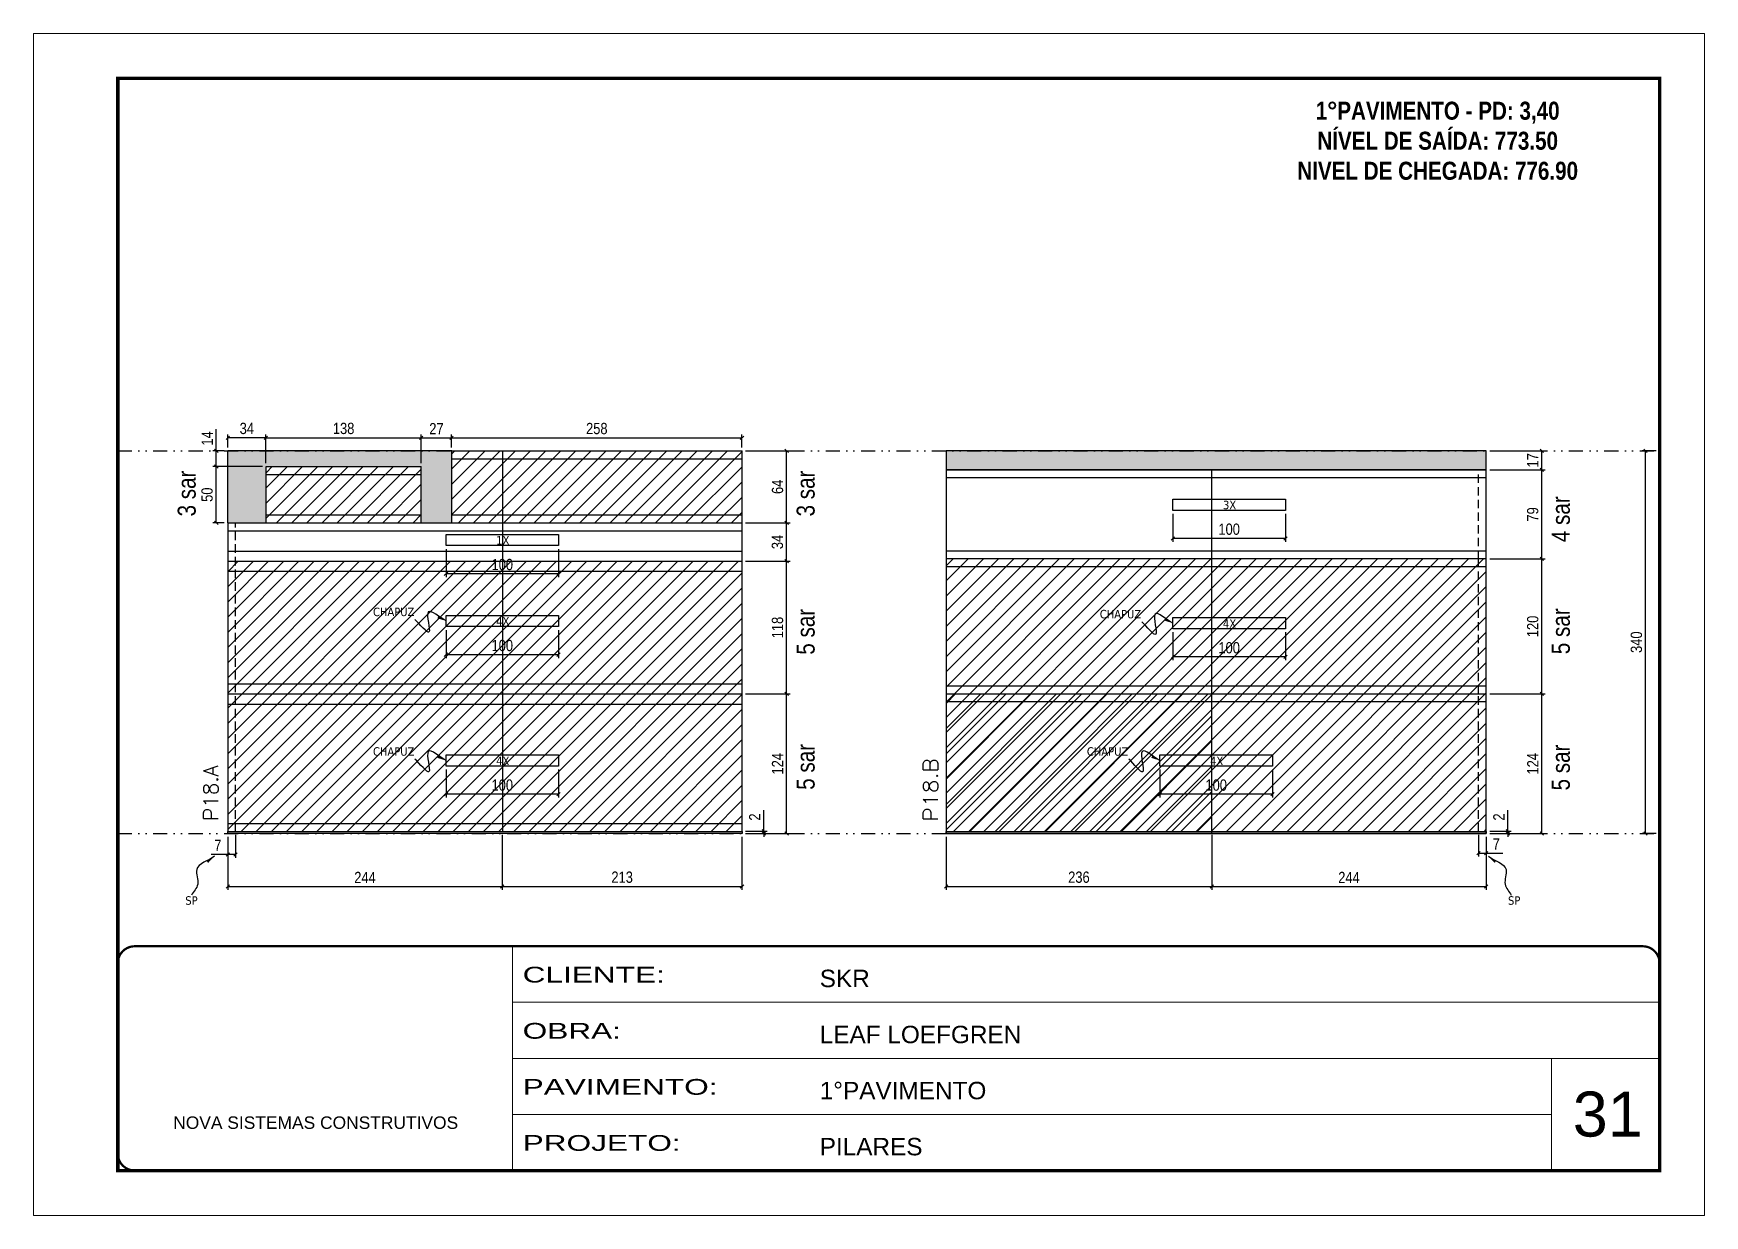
# Model space of a CAD drawing. Extents: x 14400 to 27878, y -21631 to 6985.
# Drawn here: x 17597 to 19082, y -2105 to -1055 of the extents above; entities that cross this region are included whole.
import ezdxf

# ---------------------------------------------------------------- set-up
doc = ezdxf.new("R2010")
doc.units = 0
for name, pattern in [('CONTINUO', [0]), ('DASHED', [0.75, 0.5, -0.25]), ('DIVIDE2', [0.625, 0.25, -0.125, 0, -0.125, 0, -0.125]), ('HIDDEN', [0.375, 0.25, -0.125])]:
    doc.linetypes.add(name, pattern=pattern)
for name, color, linetype, lineweight in [('CARIMBO', 255, 'Continuous', 9), ('Folhas', 255, 'Continuous', 9), ('Hachura', 251, 'Continuous', 9), ('SARRAFO DE PRESSAO', 251, 'DASHED', 9), ('Texto Seção', 7, 'Continuous', 15)]:
    doc.layers.add(name, color=color, linetype=linetype, lineweight=lineweight)
for name, color, linetype in [('COTA', 241, 'Continuous'), ('NOMENCLATURA', 7, 'Continuous'), ('Nível', 160, 'Continuous'), ('Painéis', 200, 'Continuous'), ('Romaneio', 10, 'Continuous'), ('SARR_2.2x10', 60, 'Continuous'), ('SARR_2.2x7', 40, 'Continuous'), ('Sarrafo de Pressão', 42, 'HIDDEN'), ('texto', 7, 'Continuous')]:
    doc.layers.add(name, color=color, linetype=linetype)
doc.styles.add('ARIAL', font='arial.ttf')
doc.styles.add('ARIAL_NARROW', font='ARIALN.TTF', dxfattribs={"height": 0.2})
doc.styles.add('COTA TECNICA', font='techl___.ttf', dxfattribs={"height": 10})
doc.styles.add('COTA TECNICA-50', font='techl___.ttf', dxfattribs={"height": 10})
doc.styles.add('REGUA-120', font='ROMANS.shx', dxfattribs={"height": 15})
doc.styles.add('ROMANC', font='techb___.ttf', dxfattribs={"height": 2.5})
doc.styles.get("Standard").update_dxf_attribs({"font": 'arial.ttf'})
doc.styles.add('Tecnologia', font='')
doc.styles.get('Tecnologia').set_extended_font_data('Forgotten Futurist')
doc.dimstyles.new('COTA PAINEL-50', dxfattribs={"dimtxt": 10, "dimasz": 3, "dimexe": 3, "dimexo": 3, "dimgap": 3, "dimtad": 1, "dimdec": 1, "dimzin": 12, "dimdsep": 46, "dimtxsty": 'COTA TECNICA-50', "dimblk1": 'OBLIQUE', "dimblk2": 'OBLIQUE', "dimsah": 1, "dimcen": 0.9, "dimclrd": 4, "dimclre": 4, "dimclrt": 240, "dimadec": 1, "dimazin": 3, "dimtfac": 1, "dimtdec": 1, "dimtmove": 0, "dimatfit": 3, "dimfxl": 1, "dimtolj": 1, "dimtzin": 12, "dimarcsym": 0})
doc.dimstyles.new('PAINEL', dxfattribs={"dimtxt": 10, "dimasz": 3, "dimexe": 3, "dimexo": 3, "dimgap": 3, "dimtad": 1, "dimdec": 1, "dimzin": 12, "dimdsep": 46, "dimtxsty": 'COTA TECNICA', "dimblk1": 'OBLIQUE', "dimblk2": 'OBLIQUE', "dimsah": 1, "dimcen": 0.9, "dimclrd": 4, "dimclre": 4, "dimclrt": 240, "dimadec": 1, "dimazin": 3, "dimtfac": 1, "dimtdec": 1, "dimtmove": 0, "dimatfit": 3, "dimfxl": 1, "dimtolj": 1, "dimtzin": 12, "dimarcsym": 0})
doc.dimstyles.get("Standard").update_dxf_attribs({"dimtxt": 0.18, "dimasz": 0.18, "dimexe": 0.18, "dimexo": 0.0625, "dimgap": 0.09, "dimtad": 0, "dimtih": 1, "dimtoh": 1, "dimdec": 4, "dimzin": 0, "dimdsep": 46, "dimtxsty": 'Standard', "dimcen": 0.09, "dimadec": 0, "dimazin": 0, "dimtfac": 1, "dimtdec": 4, "dimtofl": 0, "dimtmove": 0, "dimatfit": 3, "dimfxl": 1, "dimtolj": 1, "dimtzin": 0, "dimarcsym": 0})

msp = doc.modelspace()

# ---------------------------------------------------------------- texts
at = {"layer": 'CARIMBO', "style": 'ARIAL'}
msp.add_text('31', height=40, dxfattribs=at).set_placement((18964.83, -2035.15))
at = {"layer": 'NOMENCLATURA', "style": 'ARIAL_NARROW'}
for s, p in [('3 sar', (17741.16, -1484.32)), ('3 sar', (18291.16, -1484.32)), ('4 sar', (18962.23, -1507.19)), ('5 sar', (18291.16, -1607.13)), ('5 sar', (18962.23, -1606.69)), ('5 sar', (18291.16, -1727.13)), ('5 sar', (18962.23, -1727.69))]:
    msp.add_text(s, height=16, rotation=90, dxfattribs=at).set_placement(p)
at = {"layer": 'NOMENCLATURA', "color": 2, "insert": (18844.81, -1089.24), "char_height": 16, "attachment_point": 2, "style": 'ROMANC'}
msp.add_mtext_dynamic_manual_height_columns('\\P1°PAVIMENTO - PD: 3,40\\PNÍVEL DE SAÍDA: 773.50\\PNIVEL DE CHEGADA: 776.90', width=432.3511, gutter_width=1, heights=[0], dxfattribs=at)
at = {"layer": 'texto', "color": 0, "char_height": 7.5, "attachment_point": 5}
for s, insert in [('{\\fTahoma|b0|i0|c0|p34;\\C4;3X}', (18659.88, -1474.2)), ('{\\fTahoma|b0|i0|c0|p34;\\C4;1X}', (18014.04, -1505.55)), ('{\\fTahoma|b0|i0|c0|p34;\\C4;CHAPUZ}', (17917.09, -1569.16)), ('{\\fTahoma|b0|i0|c0|p34;\\C4;4X}', (18014.04, -1577.46)), ('{\\fTahoma|b0|i0|c0|p34;\\C4;CHAPUZ}', (18562.94, -1571.16)), ('{\\fTahoma|b0|i0|c0|p34;\\C4;4X}', (18659.88, -1579.46)), ('{\\fTahoma|b0|i0|c0|p34;\\C4;CHAPUZ}', (17917.09, -1693.16)), ('{\\fTahoma|b0|i0|c0|p34;\\C4;CHAPUZ}', (18551.44, -1693.16)), ('{\\fTahoma|b0|i0|c0|p34;\\C4;4X}', (18014.04, -1701.46)), ('{\\fTahoma|b0|i0|c0|p34;\\C4;4X}', (18648.38, -1701.46)), ('{\\fTahoma|b0|i0|c0|p34;\\C4;SP}', (17737.4, -1825.51)), ('{\\fTahoma|b0|i0|c0|p34;\\C4;SP}', (18912.76, -1825.51))]:
    msp.add_mtext(s, dxfattribs=dict(at, insert=insert))
at = {"layer": 'Texto Seção', "style": 'REGUA-120', "width": 1.1}
msp.add_text('P18.B', height=13, rotation=90, dxfattribs=at).set_placement((18400.74, -1755.25))
at = {"layer": 'Texto Seção', "insert": (17761.03, -1754.76), "char_height": 13, "width": 285.3299, "attachment_point": 7, "rotation": 90, "style": 'REGUA-120'}
msp.add_mtext('P18.A', dxfattribs=at)

# ---------------------------------------------------------------- blocks, each defined once
blk = doc.blocks.new('9999999999')
at = {"color": 30, "linetype": 'CONTINUO'}
for p, q in [((98564.6, 34230.2), (98564.6, 34429.4)), ((98564.6, 34379.6), (99584, 34379.6)), ((98564.6, 34329.8), (99488, 34329.8)), ((99584, 34329.8), (99488, 34329.8)), ((99488, 34329.8), (99488, 34230.2)), ((98564.6, 34280), (99488, 34280))]:
    blk.add_line(p, q, dxfattribs=at)
at = {"color": 30, "linetype": 'CONTINUO', "const_width": 2}
blk.add_lwpolyline([(99584, 34230.2), (99584, 34414.4, 0.414214), (99569, 34429.4), (98229, 34429.4, 0.414214), (98214, 34414.4), (98214, 34245.2, 0.414214), (98229, 34230.2), (99584, 34230.2)], format="xyb", dxfattribs=at)
at = {"layer": 'Folhas'}
blk.add_lwpolyline([(98139, 34190.2), (99624, 34190.2), (99624, 35240.2), (98139, 35240.2)], close=True, dxfattribs=at)
at = {"layer": 'Folhas', "color": 30, "const_width": 3}
blk.add_lwpolyline([(98214, 34230.2), (99584, 34230.2), (99584, 35200.2), (98214, 35200.2)], close=True, dxfattribs=at)
at = {"color": 7, "linetype": 'Continuous', "ltscale": 5, "style": 'ARIAL'}
for s, height, p in [('SKR', 15.48, (98837.7, 34393.1)), ('LEAF LOEFGREN', 15.483, (98837.7, 34343.3)), ('1°PAVIMENTO', 15.483, (98837.7, 34293.5)), ('NOVA SISTEMAS CONSTRUTIVOS', 11.059, (98263.2, 34267.2)), ('PILARES', 15.48, (98837.7, 34243.7))]:
    blk.add_text(s, height=height, dxfattribs=at).set_placement(p)
at = {"layer": 'Folhas', "color": 7, "style": 'Tecnologia', "width": 1.5}
for s, p in [('CLIENTE:', (98573.7, 34397.2)), ('OBRA:', (98573.7, 34347.3)), ('PAVIMENTO:', (98573.7, 34297.5)), ('PROJETO:', (98573.7, 34247.7))]:
    blk.add_text(s, height=14, dxfattribs=at).set_placement(p)
blk = doc.blocks.new('_Oblique')
at = {"color": 0, "linetype": 'ByBlock', "lineweight": -2}
blk.add_line((-0.5, -0.5), (0.5, 0.5), dxfattribs=at)
blk = doc.blocks.new('*D1080')
at = {"layer": 'COTA', "color": 4, "lineweight": -2, "transparency": 16777216}
for p, q in [((17776.6, -1767), (17776.6, -1787.5)), ((17769.6, -1769), (17769.6, -1787.5)), ((17769.6, -1784.5), (17754.9, -1784.5)), ((17776.6, -1784.5), (17769.6, -1784.5))]:
    blk.add_line(p, q, dxfattribs=at)
at = {"layer": 'Defpoints', "color": 0, "transparency": 16777216}
for p in [(17769.6, -1766), (17776.6, -1764), (17769.6, -1784.5)]:
    blk.add_point(p, dxfattribs=at)
at = {"layer": 'COTA', "color": 4, "lineweight": -2, "transparency": 16777216, "xscale": 3, "yscale": 3, "zscale": 3, "rotation": 180}
blk.add_blockref('_Oblique', (17769.6, -1784.5), dxfattribs=at)
at = {"layer": 'COTA', "color": 4, "lineweight": -2, "transparency": 16777216, "xscale": 3, "yscale": 3, "zscale": 3}
blk.add_blockref('_Oblique', (17776.6, -1784.5), dxfattribs=at)
at = {"layer": 'COTA', "color": 240, "transparency": 16777216, "insert": (17760.8, -1776.5), "char_height": 10, "attachment_point": 5, "style": 'COTA TECNICA-50'}
blk.add_mtext('\\A1;7', dxfattribs=at)
blk = doc.blocks.new('*D1081')
at = {"layer": 'Defpoints', "color": 0, "linetype": 'ByBlock', "transparency": 16777216}
for p in [(18226.6, -1642), (18266.3, -1642), (18226.6, -1766)]:
    blk.add_point(p, dxfattribs=at)
at = {"layer": 'Romaneio', "color": 4, "linetype": 'ByBlock', "lineweight": -2, "transparency": 16777216}
for p, q in [((18229.6, -1642), (18269.3, -1642)), ((18266.3, -1766), (18266.3, -1642)), ((18229.6, -1766), (18269.3, -1766))]:
    blk.add_line(p, q, dxfattribs=at)
at = {"layer": 'Romaneio', "color": 4, "linetype": 'ByBlock', "lineweight": -2, "transparency": 16777216, "xscale": 3, "yscale": 3, "zscale": 3}
for p, rotation in [((18266.3, -1642), 90), ((18266.3, -1766), 270)]:
    blk.add_blockref('_Oblique', p, dxfattribs=dict(at, rotation=rotation))
at = {"layer": 'Romaneio', "color": 240, "linetype": 'ByBlock', "transparency": 16777216, "insert": (18258.2, -1704), "char_height": 10, "attachment_point": 5, "rotation": 90, "style": 'COTA TECNICA'}
blk.add_mtext('\\A1;124', dxfattribs=at)
blk = doc.blocks.new('*D1082')
at = {"layer": 'Defpoints', "color": 0, "linetype": 'ByBlock', "transparency": 16777216}
for p in [(18226.6, -1642), (18266.3, -1642), (18226.6, -1766)]:
    blk.add_point(p, dxfattribs=at)
at = {"layer": 'Romaneio', "color": 4, "linetype": 'ByBlock', "lineweight": -2, "transparency": 16777216}
for p, q in [((18229.6, -1642), (18269.3, -1642)), ((18266.3, -1766), (18266.3, -1642)), ((18229.6, -1766), (18269.3, -1766))]:
    blk.add_line(p, q, dxfattribs=at)
at = {"layer": 'Romaneio', "color": 4, "linetype": 'ByBlock', "lineweight": -2, "transparency": 16777216, "xscale": 3, "yscale": 3, "zscale": 3}
for p, rotation in [((18266.3, -1642), 90), ((18266.3, -1766), 270)]:
    blk.add_blockref('_Oblique', p, dxfattribs=dict(at, rotation=rotation))
at = {"layer": 'Romaneio', "color": 240, "linetype": 'ByBlock', "transparency": 16777216, "insert": (18258.2, -1704), "char_height": 10, "attachment_point": 5, "rotation": 90, "style": 'COTA TECNICA'}
blk.add_mtext('\\A1;124', dxfattribs=at)
blk = doc.blocks.new('*D1083')
at = {"layer": 'COTA', "color": 4, "lineweight": -2, "transparency": 16777216}
for p, q in [((18245.9, -1764), (18245.9, -1745.2)), ((18229.6, -1764), (18248.9, -1764)), ((18229.6, -1766), (18248.9, -1766)), ((18245.9, -1766), (18245.9, -1764)), ((18245.9, -1766), (18245.9, -1769))]:
    blk.add_line(p, q, dxfattribs=at)
at = {"layer": 'Defpoints', "color": 0, "transparency": 16777216}
for p in [(18226.6, -1764), (18226.6, -1766), (18245.9, -1766)]:
    blk.add_point(p, dxfattribs=at)
at = {"layer": 'COTA', "color": 4, "lineweight": -2, "transparency": 16777216, "xscale": 3, "yscale": 3, "zscale": 3}
for p, rotation in [((18245.9, -1764), 270), ((18245.9, -1766), 90)]:
    blk.add_blockref('_Oblique', p, dxfattribs=dict(at, rotation=rotation))
at = {"layer": 'COTA', "color": 240, "transparency": 16777216, "insert": (18237.9, -1751.3), "char_height": 10, "attachment_point": 5, "rotation": 90, "style": 'COTA TECNICA-50'}
blk.add_mtext('\\A1;2', dxfattribs=at)
blk = doc.blocks.new('*D1095')
at = {"layer": 'COTA', "color": 4, "lineweight": -2, "transparency": 16777216}
for p, q in [((18013.6, -1767), (18013.6, -1816)), ((17769.6, -1769), (17769.6, -1816)), ((17769.6, -1813), (18013.6, -1813))]:
    blk.add_line(p, q, dxfattribs=at)
at = {"layer": 'Defpoints', "color": 0, "transparency": 16777216}
for p in [(17769.6, -1766), (18013.6, -1764), (18013.6, -1813)]:
    blk.add_point(p, dxfattribs=at)
at = {"layer": 'COTA', "color": 4, "lineweight": -2, "transparency": 16777216, "xscale": 3, "yscale": 3, "zscale": 3, "rotation": 180}
blk.add_blockref('_Oblique', (17769.6, -1813), dxfattribs=at)
at = {"layer": 'COTA', "color": 4, "lineweight": -2, "transparency": 16777216, "xscale": 3, "yscale": 3, "zscale": 3}
blk.add_blockref('_Oblique', (18013.6, -1813), dxfattribs=at)
at = {"layer": 'COTA', "color": 240, "transparency": 16777216, "insert": (17891.6, -1805), "char_height": 10, "attachment_point": 5, "style": 'COTA TECNICA-50'}
blk.add_mtext('\\A1;244', dxfattribs=at)
blk = doc.blocks.new('*D1096')
at = {"layer": 'COTA', "color": 4, "lineweight": -2, "transparency": 16777216}
for p, q in [((18013.6, -1767), (18013.6, -1816)), ((18226.6, -1769), (18226.6, -1816)), ((18013.6, -1813), (18226.6, -1813))]:
    blk.add_line(p, q, dxfattribs=at)
at = {"layer": 'Defpoints', "color": 0, "transparency": 16777216}
for p in [(18013.6, -1764), (18226.6, -1766), (18226.6, -1813)]:
    blk.add_point(p, dxfattribs=at)
at = {"layer": 'COTA', "color": 4, "lineweight": -2, "transparency": 16777216, "xscale": 3, "yscale": 3, "zscale": 3, "rotation": 180}
blk.add_blockref('_Oblique', (18013.6, -1813), dxfattribs=at)
at = {"layer": 'COTA', "color": 4, "lineweight": -2, "transparency": 16777216, "xscale": 3, "yscale": 3, "zscale": 3}
blk.add_blockref('_Oblique', (18226.6, -1813), dxfattribs=at)
at = {"layer": 'COTA', "color": 240, "transparency": 16777216, "insert": (18120.1, -1804.8), "char_height": 10, "attachment_point": 5, "style": 'COTA TECNICA-50'}
blk.add_mtext('\\A1;213', dxfattribs=at)
blk = doc.blocks.new('*D1097')
at = {"layer": 'COTA', "color": 4, "linetype": 'ByBlock', "lineweight": -2, "transparency": 16777216}
for p, q in [((17963.6, -1709.2), (17963.6, -1734.1)), ((18063.6, -1709.2), (18063.6, -1734.1)), ((18063.6, -1731.1), (17963.6, -1731.1))]:
    blk.add_line(p, q, dxfattribs=at)
at = {"layer": 'Defpoints', "color": 0, "linetype": 'ByBlock', "transparency": 16777216}
for p in [(17963.6, -1706.2), (18063.6, -1706.2), (17963.6, -1731.1)]:
    blk.add_point(p, dxfattribs=at)
at = {"layer": 'COTA', "color": 4, "linetype": 'ByBlock', "lineweight": -2, "transparency": 16777216, "xscale": 3, "yscale": 3, "zscale": 3, "rotation": 180}
blk.add_blockref('_Oblique', (17963.6, -1731.1), dxfattribs=at)
at = {"layer": 'COTA', "color": 4, "linetype": 'ByBlock', "lineweight": -2, "transparency": 16777216, "xscale": 3, "yscale": 3, "zscale": 3}
blk.add_blockref('_Oblique', (18063.6, -1731.1), dxfattribs=at)
at = {"layer": 'COTA', "color": 240, "linetype": 'ByBlock', "transparency": 16777216, "insert": (18013.6, -1723), "char_height": 10, "attachment_point": 5, "style": 'COTA TECNICA'}
blk.add_mtext('\\A1;100', dxfattribs=at)
blk = doc.blocks.new('*D1084')
at = {"layer": 'COTA', "color": 4, "lineweight": -2, "transparency": 16777216}
for p, q in [((18881, -1767), (18881, -1786.3)), ((18888, -1769), (18888, -1786.3)), ((18881, -1783.3), (18888, -1783.3)), ((18888, -1783.3), (18902.7, -1783.3))]:
    blk.add_line(p, q, dxfattribs=at)
at = {"layer": 'Defpoints', "color": 0, "transparency": 16777216}
for p in [(18881, -1764), (18888, -1766), (18888, -1783.3)]:
    blk.add_point(p, dxfattribs=at)
at = {"layer": 'COTA', "color": 4, "lineweight": -2, "transparency": 16777216, "xscale": 3, "yscale": 3, "zscale": 3, "rotation": 180}
blk.add_blockref('_Oblique', (18881, -1783.3), dxfattribs=at)
at = {"layer": 'COTA', "color": 4, "lineweight": -2, "transparency": 16777216, "xscale": 3, "yscale": 3, "zscale": 3}
blk.add_blockref('_Oblique', (18888, -1783.3), dxfattribs=at)
at = {"layer": 'COTA', "color": 240, "transparency": 16777216, "insert": (18896.9, -1775.2), "char_height": 10, "attachment_point": 5, "style": 'COTA TECNICA-50'}
blk.add_mtext('\\A1;7', dxfattribs=at)
blk = doc.blocks.new('*D1085')
at = {"layer": 'COTA', "color": 4, "lineweight": -2, "transparency": 16777216}
for p, q in [((18907.2, -1764), (18907.2, -1745.2)), ((18891, -1764), (18910.2, -1764)), ((18891, -1766), (18910.2, -1766)), ((18907.2, -1766), (18907.2, -1764)), ((18907.2, -1766), (18907.2, -1769))]:
    blk.add_line(p, q, dxfattribs=at)
at = {"layer": 'Defpoints', "color": 0, "transparency": 16777216}
for p in [(18888, -1764), (18888, -1766), (18907.2, -1766)]:
    blk.add_point(p, dxfattribs=at)
at = {"layer": 'COTA', "color": 4, "lineweight": -2, "transparency": 16777216, "xscale": 3, "yscale": 3, "zscale": 3}
for p, rotation in [((18907.2, -1764), 270), ((18907.2, -1766), 90)]:
    blk.add_blockref('_Oblique', p, dxfattribs=dict(at, rotation=rotation))
at = {"layer": 'COTA', "color": 240, "transparency": 16777216, "insert": (18899.2, -1751.3), "char_height": 10, "attachment_point": 5, "rotation": 90, "style": 'COTA TECNICA-50'}
blk.add_mtext('\\A1;2', dxfattribs=at)
blk = doc.blocks.new('*D1086')
at = {"layer": 'COTA', "color": 4, "lineweight": -2, "transparency": 16777216}
for p, q in [((18891, -1642), (18940.4, -1642)), ((18937.4, -1766), (18937.4, -1642)), ((18891, -1766), (18940.4, -1766))]:
    blk.add_line(p, q, dxfattribs=at)
at = {"layer": 'Defpoints', "color": 0, "transparency": 16777216}
for p in [(18888, -1642), (18937.4, -1642), (18888, -1766)]:
    blk.add_point(p, dxfattribs=at)
at = {"layer": 'COTA', "color": 4, "lineweight": -2, "transparency": 16777216, "xscale": 3, "yscale": 3, "zscale": 3}
for p, rotation in [((18937.4, -1642), 90), ((18937.4, -1766), 270)]:
    blk.add_blockref('_Oblique', p, dxfattribs=dict(at, rotation=rotation))
at = {"layer": 'COTA', "color": 240, "transparency": 16777216, "insert": (18929.3, -1704), "char_height": 10, "attachment_point": 5, "rotation": 90, "style": 'COTA TECNICA'}
blk.add_mtext('\\A1;124', dxfattribs=at)
blk = doc.blocks.new('*D1088')
at = {"layer": 'COTA', "color": 4, "linetype": 'ByBlock', "lineweight": -2, "transparency": 16777216}
for p, q in [((18598, -1709.2), (18598, -1734.1)), ((18698, -1709.2), (18698, -1734.1)), ((18698, -1731.1), (18598, -1731.1))]:
    blk.add_line(p, q, dxfattribs=at)
at = {"layer": 'Defpoints', "color": 0, "linetype": 'ByBlock', "transparency": 16777216}
for p in [(18598, -1706.2), (18698, -1706.2), (18598, -1731.1)]:
    blk.add_point(p, dxfattribs=at)
at = {"layer": 'COTA', "color": 4, "linetype": 'ByBlock', "lineweight": -2, "transparency": 16777216, "xscale": 3, "yscale": 3, "zscale": 3, "rotation": 180}
blk.add_blockref('_Oblique', (18598, -1731.1), dxfattribs=at)
at = {"layer": 'COTA', "color": 4, "linetype": 'ByBlock', "lineweight": -2, "transparency": 16777216, "xscale": 3, "yscale": 3, "zscale": 3}
blk.add_blockref('_Oblique', (18698, -1731.1), dxfattribs=at)
at = {"layer": 'COTA', "color": 240, "linetype": 'ByBlock', "transparency": 16777216, "insert": (18648, -1723), "char_height": 10, "attachment_point": 5, "style": 'COTA TECNICA'}
blk.add_mtext('\\A1;100', dxfattribs=at)
blk = doc.blocks.new('*D1089')
at = {"layer": 'COTA', "color": 4, "lineweight": -2, "transparency": 16777216}
for p, q in [((18644, -1767), (18644, -1816)), ((18408, -1769), (18408, -1816)), ((18408, -1813), (18644, -1813))]:
    blk.add_line(p, q, dxfattribs=at)
at = {"layer": 'Defpoints', "color": 0, "transparency": 16777216}
for p in [(18408, -1766), (18644, -1764), (18644, -1813)]:
    blk.add_point(p, dxfattribs=at)
at = {"layer": 'COTA', "color": 4, "lineweight": -2, "transparency": 16777216, "xscale": 3, "yscale": 3, "zscale": 3, "rotation": 180}
blk.add_blockref('_Oblique', (18408, -1813), dxfattribs=at)
at = {"layer": 'COTA', "color": 4, "lineweight": -2, "transparency": 16777216, "xscale": 3, "yscale": 3, "zscale": 3}
blk.add_blockref('_Oblique', (18644, -1813), dxfattribs=at)
at = {"layer": 'COTA', "color": 240, "transparency": 16777216, "insert": (18526, -1804.8), "char_height": 10, "attachment_point": 5, "style": 'COTA TECNICA'}
blk.add_mtext('\\A1;236', dxfattribs=at)
blk = doc.blocks.new('*D1090')
at = {"layer": 'COTA', "color": 4, "lineweight": -2, "transparency": 16777216}
for p, q in [((18644, -1767), (18644, -1816)), ((18888, -1769), (18888, -1816)), ((18644, -1813), (18888, -1813))]:
    blk.add_line(p, q, dxfattribs=at)
at = {"layer": 'Defpoints', "color": 0, "transparency": 16777216}
for p in [(18644, -1764), (18888, -1766), (18888, -1813)]:
    blk.add_point(p, dxfattribs=at)
at = {"layer": 'COTA', "color": 4, "lineweight": -2, "transparency": 16777216, "xscale": 3, "yscale": 3, "zscale": 3, "rotation": 180}
blk.add_blockref('_Oblique', (18644, -1813), dxfattribs=at)
at = {"layer": 'COTA', "color": 4, "lineweight": -2, "transparency": 16777216, "xscale": 3, "yscale": 3, "zscale": 3}
blk.add_blockref('_Oblique', (18888, -1813), dxfattribs=at)
at = {"layer": 'COTA', "color": 240, "transparency": 16777216, "insert": (18766, -1805), "char_height": 10, "attachment_point": 5, "style": 'COTA TECNICA'}
blk.add_mtext('\\A1;244', dxfattribs=at)
blk = doc.blocks.new('*D1652')
at = {"layer": 'COTA', "color": 4, "lineweight": -2, "transparency": 16777216}
for p, q in [((18229.6, -1426), (18269.3, -1426)), ((18266.3, -1490), (18266.3, -1426)), ((18229.6, -1490), (18269.3, -1490))]:
    blk.add_line(p, q, dxfattribs=at)
at = {"layer": 'Defpoints', "color": 0, "transparency": 16777216}
for p in [(18226.6, -1426), (18266.3, -1426), (18226.6, -1490)]:
    blk.add_point(p, dxfattribs=at)
at = {"layer": 'COTA', "color": 4, "lineweight": -2, "transparency": 16777216, "xscale": 3, "yscale": 3, "zscale": 3}
for p, rotation in [((18266.3, -1426), 90), ((18266.3, -1490), 270)]:
    blk.add_blockref('_Oblique', p, dxfattribs=dict(at, rotation=rotation))
at = {"layer": 'COTA', "color": 240, "transparency": 16777216, "insert": (18258.2, -1458), "char_height": 10, "attachment_point": 5, "rotation": 90, "style": 'COTA TECNICA'}
blk.add_mtext('\\A1;64', dxfattribs=at)
blk = doc.blocks.new('*D1653')
at = {"layer": 'COTA', "color": 4, "lineweight": -2, "transparency": 16777216}
for p, q in [((17769.6, -1423), (17769.6, -1411.4)), ((17803.6, -1414.4), (17769.6, -1414.4)), ((17803.6, -1437), (17803.6, -1411.4))]:
    blk.add_line(p, q, dxfattribs=at)
at = {"layer": 'Defpoints', "color": 0, "transparency": 16777216}
for p in [(17769.6, -1414.4), (17769.6, -1426), (17803.6, -1440)]:
    blk.add_point(p, dxfattribs=at)
at = {"layer": 'COTA', "color": 4, "lineweight": -2, "transparency": 16777216, "xscale": 3, "yscale": 3, "zscale": 3, "rotation": 180}
blk.add_blockref('_Oblique', (17769.6, -1414.4), dxfattribs=at)
at = {"layer": 'COTA', "color": 4, "lineweight": -2, "transparency": 16777216, "xscale": 3, "yscale": 3, "zscale": 3}
blk.add_blockref('_Oblique', (17803.6, -1414.4), dxfattribs=at)
at = {"layer": 'COTA', "color": 240, "transparency": 16777216, "insert": (17786.6, -1406.2), "char_height": 10, "attachment_point": 5, "style": 'COTA TECNICA'}
blk.add_mtext('\\A1;34', dxfattribs=at)
blk = doc.blocks.new('*D1654')
at = {"layer": 'COTA', "color": 4, "lineweight": -2, "transparency": 16777216}
for p, q in [((17803.6, -1437), (17803.6, -1411.4)), ((17803.6, -1414.4), (17941.6, -1414.4)), ((17941.6, -1437), (17941.6, -1411.4))]:
    blk.add_line(p, q, dxfattribs=at)
at = {"layer": 'Defpoints', "color": 0, "transparency": 16777216}
for p in [(17941.6, -1414.4), (17803.6, -1440), (17941.6, -1440)]:
    blk.add_point(p, dxfattribs=at)
at = {"layer": 'COTA', "color": 4, "lineweight": -2, "transparency": 16777216, "xscale": 3, "yscale": 3, "zscale": 3, "rotation": 180}
blk.add_blockref('_Oblique', (17803.6, -1414.4), dxfattribs=at)
at = {"layer": 'COTA', "color": 4, "lineweight": -2, "transparency": 16777216, "xscale": 3, "yscale": 3, "zscale": 3}
blk.add_blockref('_Oblique', (17941.6, -1414.4), dxfattribs=at)
at = {"layer": 'COTA', "color": 240, "transparency": 16777216, "insert": (17872.6, -1406.2), "char_height": 10, "attachment_point": 5, "style": 'COTA TECNICA'}
blk.add_mtext('\\A1;138', dxfattribs=at)
blk = doc.blocks.new('*D1655')
at = {"layer": 'COTA', "color": 4, "lineweight": -2, "transparency": 16777216}
for p, q in [((17941.6, -1437), (17941.6, -1411.4)), ((17941.6, -1414.4), (17968.6, -1414.4)), ((17968.6, -1423), (17968.6, -1411.4))]:
    blk.add_line(p, q, dxfattribs=at)
at = {"layer": 'Defpoints', "color": 0, "transparency": 16777216}
for p in [(17968.6, -1414.4), (17941.6, -1440), (17968.6, -1426)]:
    blk.add_point(p, dxfattribs=at)
at = {"layer": 'COTA', "color": 4, "lineweight": -2, "transparency": 16777216, "xscale": 3, "yscale": 3, "zscale": 3, "rotation": 180}
blk.add_blockref('_Oblique', (17941.6, -1414.4), dxfattribs=at)
at = {"layer": 'COTA', "color": 4, "lineweight": -2, "transparency": 16777216, "xscale": 3, "yscale": 3, "zscale": 3}
blk.add_blockref('_Oblique', (17968.6, -1414.4), dxfattribs=at)
at = {"layer": 'COTA', "color": 240, "transparency": 16777216, "insert": (17955.1, -1406.4), "char_height": 10, "attachment_point": 5, "style": 'COTA TECNICA'}
blk.add_mtext('\\A1;27', dxfattribs=at)
blk = doc.blocks.new('*D1656')
at = {"layer": 'COTA', "color": 4, "lineweight": -2, "transparency": 16777216}
for p, q in [((17800.6, -1440), (17756.5, -1440)), ((17759.5, -1490), (17759.5, -1440)), ((17766.6, -1490), (17756.5, -1490))]:
    blk.add_line(p, q, dxfattribs=at)
at = {"layer": 'Defpoints', "color": 0, "transparency": 16777216}
for p in [(17759.5, -1440), (17803.6, -1440), (17769.6, -1490)]:
    blk.add_point(p, dxfattribs=at)
at = {"layer": 'COTA', "color": 4, "lineweight": -2, "transparency": 16777216, "xscale": 3, "yscale": 3, "zscale": 3}
for p, rotation in [((17759.5, -1440), 90), ((17759.5, -1490), 270)]:
    blk.add_blockref('_Oblique', p, dxfattribs=dict(at, rotation=rotation))
at = {"layer": 'COTA', "color": 240, "transparency": 16777216, "insert": (17751.3, -1465), "char_height": 10, "attachment_point": 5, "rotation": 90, "style": 'COTA TECNICA'}
blk.add_mtext('\\A1;50', dxfattribs=at)
blk = doc.blocks.new('*D1657')
at = {"layer": 'COTA', "color": 4, "lineweight": -2, "transparency": 16777216}
for p, q in [((17759.5, -1426), (17759.5, -1406.9)), ((17766.6, -1426), (17756.5, -1426)), ((17800.6, -1440), (17756.5, -1440)), ((17759.5, -1440), (17759.5, -1426))]:
    blk.add_line(p, q, dxfattribs=at)
at = {"layer": 'Defpoints', "color": 0, "transparency": 16777216}
for p in [(17759.5, -1426), (17769.6, -1426), (17803.6, -1440)]:
    blk.add_point(p, dxfattribs=at)
at = {"layer": 'COTA', "color": 4, "lineweight": -2, "transparency": 16777216, "xscale": 3, "yscale": 3, "zscale": 3}
for p, rotation in [((17759.5, -1426), 90), ((17759.5, -1440), 270)]:
    blk.add_blockref('_Oblique', p, dxfattribs=dict(at, rotation=rotation))
at = {"layer": 'COTA', "color": 240, "transparency": 16777216, "insert": (17751.4, -1415), "char_height": 10, "attachment_point": 5, "rotation": 90, "style": 'COTA TECNICA'}
blk.add_mtext('\\A1;14', dxfattribs=at)
blk = doc.blocks.new('*D1658')
at = {"layer": 'COTA', "color": 4, "lineweight": -2, "transparency": 16777216}
for p, q in [((17968.6, -1423), (17968.6, -1411.4)), ((17968.6, -1414.4), (18226.6, -1414.4)), ((18226.6, -1423), (18226.6, -1411.4))]:
    blk.add_line(p, q, dxfattribs=at)
at = {"layer": 'Defpoints', "color": 0, "transparency": 16777216}
for p in [(18226.6, -1414.4), (17968.6, -1426), (18226.6, -1426)]:
    blk.add_point(p, dxfattribs=at)
at = {"layer": 'COTA', "color": 4, "lineweight": -2, "transparency": 16777216, "xscale": 3, "yscale": 3, "zscale": 3, "rotation": 180}
blk.add_blockref('_Oblique', (17968.6, -1414.4), dxfattribs=at)
at = {"layer": 'COTA', "color": 4, "lineweight": -2, "transparency": 16777216, "xscale": 3, "yscale": 3, "zscale": 3}
blk.add_blockref('_Oblique', (18226.6, -1414.4), dxfattribs=at)
at = {"layer": 'COTA', "color": 240, "transparency": 16777216, "insert": (18097.6, -1406.3), "char_height": 10, "attachment_point": 5, "style": 'COTA TECNICA'}
blk.add_mtext('\\A1;258', dxfattribs=at)
blk = doc.blocks.new('*D1659')
at = {"layer": 'COTA', "color": 4, "lineweight": -2, "transparency": 16777216}
for p, q in [((18891, -1426), (18940.4, -1426)), ((18937.4, -1443), (18937.4, -1426)), ((18891, -1443), (18940.4, -1443))]:
    blk.add_line(p, q, dxfattribs=at)
at = {"layer": 'Defpoints', "color": 0, "transparency": 16777216}
for p in [(18888, -1426), (18937.4, -1426), (18888, -1443)]:
    blk.add_point(p, dxfattribs=at)
at = {"layer": 'COTA', "color": 4, "lineweight": -2, "transparency": 16777216, "xscale": 3, "yscale": 3, "zscale": 3}
for p, rotation in [((18937.4, -1426), 90), ((18937.4, -1443), 270)]:
    blk.add_blockref('_Oblique', p, dxfattribs=dict(at, rotation=rotation))
at = {"layer": 'COTA', "color": 240, "transparency": 16777216, "insert": (18929.3, -1434.5), "char_height": 10, "attachment_point": 5, "rotation": 90, "style": 'COTA TECNICA-50'}
blk.add_mtext('\\A1;17', dxfattribs=at)
blk = doc.blocks.new('*D1725')
at = {"layer": 'COTA', "color": 4, "lineweight": -2, "transparency": 16777216}
for p, q in [((18229.6, -1524), (18269.3, -1524)), ((18266.3, -1642), (18266.3, -1524)), ((18229.6, -1642), (18269.3, -1642))]:
    blk.add_line(p, q, dxfattribs=at)
at = {"layer": 'Defpoints', "color": 0, "transparency": 16777216}
for p in [(18226.6, -1524), (18266.3, -1524), (18226.6, -1642)]:
    blk.add_point(p, dxfattribs=at)
at = {"layer": 'COTA', "color": 4, "lineweight": -2, "transparency": 16777216, "xscale": 3, "yscale": 3, "zscale": 3}
for p, rotation in [((18266.3, -1524), 90), ((18266.3, -1642), 270)]:
    blk.add_blockref('_Oblique', p, dxfattribs=dict(at, rotation=rotation))
at = {"layer": 'COTA', "color": 240, "transparency": 16777216, "insert": (18258.2, -1583), "char_height": 10, "attachment_point": 5, "rotation": 90, "style": 'COTA TECNICA'}
blk.add_mtext('\\A1;118', dxfattribs=at)
blk = doc.blocks.new('*D1726')
at = {"layer": 'COTA', "color": 4, "lineweight": -2, "transparency": 16777216}
for p, q in [((18891, -1522), (18940.4, -1522)), ((18937.4, -1642), (18937.4, -1522)), ((18891, -1642), (18940.4, -1642))]:
    blk.add_line(p, q, dxfattribs=at)
at = {"layer": 'Defpoints', "color": 0, "transparency": 16777216}
for p in [(18888, -1522), (18937.4, -1522), (18888, -1642)]:
    blk.add_point(p, dxfattribs=at)
at = {"layer": 'COTA', "color": 4, "lineweight": -2, "transparency": 16777216, "xscale": 3, "yscale": 3, "zscale": 3}
for p, rotation in [((18937.4, -1522), 90), ((18937.4, -1642), 270)]:
    blk.add_blockref('_Oblique', p, dxfattribs=dict(at, rotation=rotation))
at = {"layer": 'COTA', "color": 240, "transparency": 16777216, "insert": (18929.3, -1582), "char_height": 10, "attachment_point": 5, "rotation": 90, "style": 'COTA TECNICA'}
blk.add_mtext('\\A1;120', dxfattribs=at)
blk = doc.blocks.new('*D1727')
at = {"layer": 'COTA', "color": 4, "linetype": 'ByBlock', "lineweight": -2, "transparency": 16777216}
for p, q in [((17963.6, -1585.2), (17963.6, -1610.1)), ((18063.6, -1585.2), (18063.6, -1610.1)), ((18063.6, -1607.1), (17963.6, -1607.1))]:
    blk.add_line(p, q, dxfattribs=at)
at = {"layer": 'Defpoints', "color": 0, "linetype": 'ByBlock', "transparency": 16777216}
for p in [(17963.6, -1582.2), (18063.6, -1582.2), (17963.6, -1607.1)]:
    blk.add_point(p, dxfattribs=at)
at = {"layer": 'COTA', "color": 4, "linetype": 'ByBlock', "lineweight": -2, "transparency": 16777216, "xscale": 3, "yscale": 3, "zscale": 3, "rotation": 180}
blk.add_blockref('_Oblique', (17963.6, -1607.1), dxfattribs=at)
at = {"layer": 'COTA', "color": 4, "linetype": 'ByBlock', "lineweight": -2, "transparency": 16777216, "xscale": 3, "yscale": 3, "zscale": 3}
blk.add_blockref('_Oblique', (18063.6, -1607.1), dxfattribs=at)
at = {"layer": 'COTA', "color": 240, "linetype": 'ByBlock', "transparency": 16777216, "insert": (18013.6, -1599), "char_height": 10, "attachment_point": 5, "style": 'COTA TECNICA'}
blk.add_mtext('\\A1;100', dxfattribs=at)
blk = doc.blocks.new('*D1728')
at = {"layer": 'COTA', "color": 4, "linetype": 'ByBlock', "lineweight": -2, "transparency": 16777216}
for p, q in [((18609.5, -1587.2), (18609.5, -1612.1)), ((18709.5, -1587.2), (18709.5, -1612.1)), ((18709.5, -1609.1), (18609.5, -1609.1))]:
    blk.add_line(p, q, dxfattribs=at)
at = {"layer": 'Defpoints', "color": 0, "linetype": 'ByBlock', "transparency": 16777216}
for p in [(18609.5, -1584.2), (18709.5, -1584.2), (18609.5, -1609.1)]:
    blk.add_point(p, dxfattribs=at)
at = {"layer": 'COTA', "color": 4, "linetype": 'ByBlock', "lineweight": -2, "transparency": 16777216, "xscale": 3, "yscale": 3, "zscale": 3, "rotation": 180}
blk.add_blockref('_Oblique', (18609.5, -1609.1), dxfattribs=at)
at = {"layer": 'COTA', "color": 4, "linetype": 'ByBlock', "lineweight": -2, "transparency": 16777216, "xscale": 3, "yscale": 3, "zscale": 3}
blk.add_blockref('_Oblique', (18709.5, -1609.1), dxfattribs=at)
at = {"layer": 'COTA', "color": 240, "linetype": 'ByBlock', "transparency": 16777216, "insert": (18659.5, -1601), "char_height": 10, "attachment_point": 5, "style": 'COTA TECNICA'}
blk.add_mtext('\\A1;100', dxfattribs=at)
blk = doc.blocks.new('*D4487')
at = {"layer": 'COTA', "color": 4, "lineweight": -2, "transparency": 16777216}
for p, q in [((19039, -1426), (19026.6, -1426)), ((19029.6, -1766), (19029.6, -1426)), ((19039, -1766), (19026.6, -1766))]:
    blk.add_line(p, q, dxfattribs=at)
at = {"layer": 'Defpoints', "color": 0, "transparency": 16777216}
for p in [(19029.6, -1426), (19042, -1426), (19042, -1766)]:
    blk.add_point(p, dxfattribs=at)
at = {"layer": 'COTA', "color": 4, "lineweight": -2, "transparency": 16777216, "xscale": 3, "yscale": 3, "zscale": 3}
for p, rotation in [((19029.6, -1426), 90), ((19029.6, -1766), 270)]:
    blk.add_blockref('_Oblique', p, dxfattribs=dict(at, rotation=rotation))
at = {"layer": 'COTA', "color": 240, "transparency": 16777216, "insert": (19021.4, -1596), "char_height": 10, "attachment_point": 5, "rotation": 90, "style": 'COTA TECNICA'}
blk.add_mtext('\\A1;340', dxfattribs=at)
blk = doc.blocks.new('*D4489')
at = {"layer": 'COTA', "color": 4, "lineweight": -2, "transparency": 16777216}
for p, q in [((18229.6, -1490), (18269.3, -1490)), ((18266.3, -1524), (18266.3, -1490)), ((18229.6, -1524), (18269.3, -1524))]:
    blk.add_line(p, q, dxfattribs=at)
at = {"layer": 'Defpoints', "color": 0, "transparency": 16777216}
for p in [(18226.6, -1490), (18266.3, -1490), (18226.6, -1524)]:
    blk.add_point(p, dxfattribs=at)
at = {"layer": 'COTA', "color": 4, "lineweight": -2, "transparency": 16777216, "xscale": 3, "yscale": 3, "zscale": 3}
for p, rotation in [((18266.3, -1490), 90), ((18266.3, -1524), 270)]:
    blk.add_blockref('_Oblique', p, dxfattribs=dict(at, rotation=rotation))
at = {"layer": 'COTA', "color": 240, "transparency": 16777216, "insert": (18258.1, -1507), "char_height": 10, "attachment_point": 5, "rotation": 90, "style": 'COTA TECNICA'}
blk.add_mtext('\\A1;34', dxfattribs=at)
blk = doc.blocks.new('*D4490')
at = {"layer": 'COTA', "color": 4, "lineweight": -2, "transparency": 16777216}
for p, q in [((18891, -1443), (18940.4, -1443)), ((18937.4, -1522), (18937.4, -1443)), ((18891, -1522), (18940.4, -1522))]:
    blk.add_line(p, q, dxfattribs=at)
at = {"layer": 'Defpoints', "color": 0, "transparency": 16777216}
for p in [(18888, -1443), (18937.4, -1443), (18888, -1522)]:
    blk.add_point(p, dxfattribs=at)
at = {"layer": 'COTA', "color": 4, "lineweight": -2, "transparency": 16777216, "xscale": 3, "yscale": 3, "zscale": 3}
for p, rotation in [((18937.4, -1443), 90), ((18937.4, -1522), 270)]:
    blk.add_blockref('_Oblique', p, dxfattribs=dict(at, rotation=rotation))
at = {"layer": 'COTA', "color": 240, "transparency": 16777216, "insert": (18929.3, -1482.5), "char_height": 10, "attachment_point": 5, "rotation": 90, "style": 'COTA TECNICA'}
blk.add_mtext('\\A1;79', dxfattribs=at)
blk = doc.blocks.new('*D4493')
at = {"layer": 'COTA', "color": 4, "linetype": 'ByBlock', "lineweight": -2, "transparency": 16777216}
for p, q in [((17963.6, -1513.3), (17963.6, -1538.2)), ((18063.6, -1513.3), (18063.6, -1538.2)), ((18063.6, -1535.2), (17963.6, -1535.2))]:
    blk.add_line(p, q, dxfattribs=at)
at = {"layer": 'Defpoints', "color": 0, "linetype": 'ByBlock', "transparency": 16777216}
for p in [(17963.6, -1510.3), (18063.6, -1510.3), (17963.6, -1535.2)]:
    blk.add_point(p, dxfattribs=at)
at = {"layer": 'COTA', "color": 4, "linetype": 'ByBlock', "lineweight": -2, "transparency": 16777216, "xscale": 3, "yscale": 3, "zscale": 3, "rotation": 180}
blk.add_blockref('_Oblique', (17963.6, -1535.2), dxfattribs=at)
at = {"layer": 'COTA', "color": 4, "linetype": 'ByBlock', "lineweight": -2, "transparency": 16777216, "xscale": 3, "yscale": 3, "zscale": 3}
blk.add_blockref('_Oblique', (18063.6, -1535.2), dxfattribs=at)
at = {"layer": 'COTA', "color": 240, "linetype": 'ByBlock', "transparency": 16777216, "insert": (18013.6, -1527.1), "char_height": 10, "attachment_point": 5, "style": 'COTA TECNICA'}
blk.add_mtext('\\A1;100', dxfattribs=at)
blk = doc.blocks.new('*D4494')
at = {"layer": 'COTA', "color": 4, "linetype": 'ByBlock', "lineweight": -2, "transparency": 16777216}
for p, q in [((18609.5, -1481.9), (18609.5, -1506.8)), ((18709.5, -1481.9), (18709.5, -1506.8)), ((18709.5, -1503.8), (18609.5, -1503.8))]:
    blk.add_line(p, q, dxfattribs=at)
at = {"layer": 'Defpoints', "color": 0, "linetype": 'ByBlock', "transparency": 16777216}
for p in [(18609.5, -1478.9), (18709.5, -1478.9), (18609.5, -1503.8)]:
    blk.add_point(p, dxfattribs=at)
at = {"layer": 'COTA', "color": 4, "linetype": 'ByBlock', "lineweight": -2, "transparency": 16777216, "xscale": 3, "yscale": 3, "zscale": 3, "rotation": 180}
blk.add_blockref('_Oblique', (18609.5, -1503.8), dxfattribs=at)
at = {"layer": 'COTA', "color": 4, "linetype": 'ByBlock', "lineweight": -2, "transparency": 16777216, "xscale": 3, "yscale": 3, "zscale": 3}
blk.add_blockref('_Oblique', (18709.5, -1503.8), dxfattribs=at)
at = {"layer": 'COTA', "color": 240, "linetype": 'ByBlock', "transparency": 16777216, "insert": (18659.5, -1495.7), "char_height": 10, "attachment_point": 5, "style": 'COTA TECNICA'}
blk.add_mtext('\\A1;100', dxfattribs=at)

# ---------------------------------------------------------------- dimensions: what is measured, and where the dimension line sits
at = {"layer": 'COTA'}
for base, p1, p2, angle, dimstyle, picture, middle in [((17759.45, -1426.02), (17803.65, -1440.02), (17769.65, -1426.02), 90, 'PAINEL', '*D1657', (17751.38, -1414.96)), ((18266.29, -1426.02), (18226.65, -1490.02), (18226.65, -1426.02), 90, 'PAINEL', '*D1652', (18258.18, -1458.02)), ((18937.35, -1426.02), (18887.99, -1443.02), (18887.99, -1426.02), 90, 'COTA PAINEL-50', '*D1659', (18929.28, -1434.52)), ((19029.59, -1426.02), (19041.97, -1766.02), (19041.97, -1426.02), 90, 'PAINEL', '*D4487', (19021.37, -1596.02)), ((17759.45, -1440.02), (17769.65, -1490.02), (17803.65, -1440.02), 90, 'PAINEL', '*D1656', (17751.34, -1465.02)), ((18937.35, -1443.02), (18887.99, -1522.02), (18887.99, -1443.02), 90, 'PAINEL', '*D4490', (18929.25, -1482.52)), ((18266.29, -1490.02), (18226.65, -1524.02), (18226.65, -1490.02), 90, 'PAINEL', '*D4489', (18258.07, -1507.02)), ((18266.29, -1524.02), (18226.65, -1642.02), (18226.65, -1524.02), 90, 'PAINEL', '*D1725', (18258.19, -1583.02)), ((18937.35, -1522.02), (18887.99, -1642.02), (18887.99, -1522.02), 90, 'PAINEL', '*D1726', (18929.25, -1582.02)), ((18937.35, -1642.02), (18887.99, -1766.02), (18887.99, -1642.02), 90, 'PAINEL', '*D1086', (18929.28, -1704.02)), ((17769.65, -1784.53), (17776.65, -1764.02), (17769.65, -1766.02), 180, 'COTA PAINEL-50', '*D1080', (17760.78, -1776.45))]:
    dim = msp.add_linear_dim(base=base, p1=p1, p2=p2, angle=angle, dimstyle=dimstyle, dxfattribs=at)
    dim.commit()
    dim.dimension.update_dxf_attribs({"geometry": picture, "text_midpoint": middle})
for base, p1, p2, dimstyle, picture, middle in [((17769.65, -1414.43), (17803.65, -1440.02), (17769.65, -1426.02), 'PAINEL', '*D1653', (17786.65, -1406.21)), ((17941.65, -1414.43), (17803.65, -1440.02), (17941.65, -1440.02), 'PAINEL', '*D1654', (17872.65, -1406.19)), ((17968.65, -1414.43), (17941.65, -1440.02), (17968.65, -1426.02), 'PAINEL', '*D1655', (17955.15, -1406.36)), ((18226.65, -1414.43), (17968.65, -1426.02), (18226.65, -1426.02), 'PAINEL', '*D1658', (18097.65, -1406.3)), ((18013.65, -1813.05), (17769.65, -1766.02), (18013.65, -1764.02), 'COTA PAINEL-50', '*D1095', (17891.65, -1804.97)), ((18226.65, -1813.05), (18013.65, -1764.02), (18226.65, -1766.02), 'COTA PAINEL-50', '*D1096', (18120.15, -1804.83)), ((18643.99, -1813.05), (18407.99, -1766.02), (18643.99, -1764.02), 'PAINEL', '*D1089', (18525.99, -1804.83)), ((18887.99, -1783.26), (18880.99, -1764.02), (18887.99, -1766.02), 'COTA PAINEL-50', '*D1084', (18896.85, -1775.18))]:
    dim = msp.add_linear_dim(base=base, p1=p1, p2=p2, dimstyle=dimstyle, dxfattribs=at)
    dim.commit()
    dim.dimension.update_dxf_attribs({"geometry": picture, "text_midpoint": middle})
at = {"layer": 'COTA', "linetype": 'ByBlock'}
for base, p1, p2, picture, middle in [((18609.49, -1503.84), (18709.49, -1478.91), (18609.49, -1478.91), '*D4494', (18659.49, -1495.74)), ((17963.65, -1535.18), (18063.65, -1510.25), (17963.65, -1510.25), '*D4493', (18013.65, -1527.08)), ((17963.65, -1607.1), (18063.65, -1582.17), (17963.65, -1582.17), '*D1727', (18013.65, -1599)), ((18609.49, -1609.1), (18709.49, -1584.17), (18609.49, -1584.17), '*D1728', (18659.49, -1601)), ((17963.65, -1731.1), (18063.65, -1706.17), (17963.65, -1706.17), '*D1097', (18013.65, -1723)), ((18597.99, -1731.1), (18697.99, -1706.17), (18597.99, -1706.17), '*D1088', (18647.99, -1723))]:
    dim = msp.add_linear_dim(base=base, p1=p1, p2=p2, dimstyle='PAINEL', dxfattribs=at)
    dim.commit()
    dim.dimension.update_dxf_attribs({"geometry": picture, "text_midpoint": middle})
at = {"layer": 'COTA'}
for base, p1, p2, picture, middle in [((18245.9, -1766.02), (18226.65, -1764.02), (18226.65, -1766.02), '*D1083', (18245.9, -1751.27)), ((18907.24, -1766.02), (18887.99, -1764.02), (18887.99, -1766.02), '*D1085', (18907.24, -1751.27))]:
    dim = msp.add_linear_dim(base=base, p1=p1, p2=p2, angle=90, dimstyle='COTA PAINEL-50', dxfattribs=at)
    dim.commit()
    dim.dimension.update_dxf_attribs({"geometry": picture, "text_midpoint": middle, "dimtype": 160})
dim = msp.add_linear_dim(base=(18887.99, -1813.05), p1=(18643.99, -1764.02), p2=(18887.99, -1766.02), dimstyle='PAINEL', override={"dimtmove": 1}, dxfattribs=at)
dim.commit()
dim.dimension.update_dxf_attribs({"geometry": '*D1090', "text_midpoint": (18765.99, -1804.97)})
at = {"layer": 'Romaneio', "linetype": 'ByBlock'}
for picture in ['*D1081', '*D1082']:
    dim = msp.add_aligned_dim(p1=(18226.65, -1766.02), p2=(18226.65, -1642.02), distance=-39.64, dimstyle='PAINEL', dxfattribs=at)
    dim.commit()
    dim.dimension.update_dxf_attribs({"geometry": picture, "text_midpoint": (18258.21, -1704.02)})

# ---------------------------------------------------------------- hatches: boundary and pattern name
at = {"layer": 'COTA'}
h = msp.add_hatch(dxfattribs=at)
h.set_pattern_fill('AR-CONC', color=256, scale=0.03)
h.set_pattern_definition([(50, (13.5, 1296.575), (5.4655401, -0.4781726), [0.5715, -6.2865]), (355, (13.5, 1296.575), (-1.0573026, 5.7317054), [0.4572, -5.0292175]), (100.451445, (13.9555, 1296.535), (4.4082374, 5.2535326), [0.4857003, -5.3427073]), (46.1842, (13.5, 1298.099), (8.1323712, -1.2612698), [0.85725, -9.42975]), (96.63556, (14.178, 1297.994), (7.122124, 7.4227837), [0.7285507, -8.0140682]), (351.18415, (13.5, 1298.099), (7.122124, 7.4227837), [0.685799, -7.543792]), (21, (14.262, 1297.718), (4.5484317, -3.067956), [0.5715, -6.2865]), (326, (14.262, 1297.718), (1.8540609, 5.525639), [0.4572, -5.0292]), (71.451445, (14.641, 1297.4624), (6.4024926, 2.457683), [0.4857003, -5.3426981]), (37.5, (13.5, 1296.5751), (0.0926581, 2.53665117), [0, -4.96824, 0, -5.1054, 0, -5.04825]), (7.5, (13.5, 1296.575), (2.00458988, 3.00541724), [0, -2.91084, 0, -4.85394, 0, -1.92405]), (327.5, (11.8007, 1296.5751), (4.06771786, -0.17186232), [0, -1.905, 0, -5.9436, 0, -7.8867]), (317.5, (11.0387, 1296.575), (4.44387544, 0.7627947), [0, -2.4765, 0, -3.94716, 0, -5.6007])])
h.paths.add_polyline_path([(17803.65, -1440.02), (17941.65, -1440.02), (17941.65, -1490.02), (17968.65, -1490.02), (17968.65, -1426.02), (17769.65, -1426.02), (17769.65, -1490.02), (17803.65, -1490.02)])
h = msp.add_hatch(dxfattribs=at)
h.set_pattern_fill('AR-CONC', color=256, scale=0.03)
h.paths.add_polyline_path([(18887.99, -1426.02), (18407.99, -1426.02), (18407.99, -1443.02), (18887.99, -1443.02)])
at = {"layer": 'Hachura', "linetype": 'ByBlock'}
h = msp.add_hatch(dxfattribs=at)
h.set_pattern_fill('ANSI31', color=256, scale=3)
h.paths.add_polyline_path([(17941.65, -1490.02), (17941.65, -1440.02), (17803.65, -1440.02), (17803.65, -1490.02)])
h.paths.add_polyline_path([(17968.65, -1490.02), (18013.65, -1490.02), (18013.65, -1426.02), (17968.65, -1426.02)])
h.paths.add_polyline_path([(18013.65, -1426.02), (18013.65, -1490.02), (18226.65, -1490.02), (18226.65, -1426.02)])
h.paths.add_polyline_path([(18013.65, -1524.02), (18013.65, -1642.02), (18226.65, -1642.02), (18226.65, -1524.02)])
h.paths.add_polyline_path([(17769.65, -1524.02), (17769.65, -1642.02), (18013.65, -1642.02), (18013.65, -1524.02)])
h.paths.add_polyline_path([(18013.65, -1764.02), (18013.65, -1642.02), (17769.65, -1642.02), (17769.65, -1764.02)])
h.paths.add_polyline_path([(18226.65, -1764.02), (18226.65, -1642.02), (18013.65, -1642.02), (18013.65, -1764.02)])
h.paths.add_polyline_path([(18643.99, -1642.02), (18407.99, -1642.02), (18407.99, -1764.02), (18643.99, -1764.02)])
h.paths.add_polyline_path([(18643.99, -1642.02), (18643.99, -1764.02), (18887.99, -1764.02), (18887.99, -1642.02)])
h.paths.add_polyline_path([(18643.99, -1522.02), (18643.99, -1642.02), (18887.99, -1642.02), (18887.99, -1522.02)])
h.paths.add_polyline_path([(18407.99, -1522.02), (18407.99, -1642.02), (18643.99, -1642.02), (18643.99, -1522.02)])
at = {"layer": 'Hachura'}
h = msp.add_hatch(dxfattribs=at)
h.set_pattern_fill('ANSI31', color=256, scale=5)
h.set_pattern_definition([(45, (13.5, 1148.575), (-11.22532, 11.22532), [])])
h.paths.add_polyline_path([(18407.99, -1642.02), (18407.99, -1764.02), (18643.99, -1764.02), (18643.99, -1642.02)])

# ---------------------------------------------------------------- linework, layer by layer
at = {"layer": 'COTA'}
for p in [(17769.65, -1490.02), (17968.65, -1426.02)]:
    msp.add_line(p, (17769.65, -1426.02), dxfattribs=at)
msp.add_lwpolyline([(18407.99, -1443.02), (18887.99, -1443.02), (18887.99, -1426.02), (18407.99, -1426.02)], close=True, dxfattribs=at)
at = {"layer": 'Nível', "color": 4, "linetype": 'DIVIDE2', "ltscale": 50}
for p, q in [((17671.97, -1426.02), (19041.97, -1426.02)), ((17671.97, -1766.02), (19041.97, -1766.02))]:
    msp.add_line(p, q, dxfattribs=at)
at = {"layer": 'Painéis'}
for p, q in [((17803.65, -1490.02), (17803.65, -1440.02)), ((17803.65, -1440.02), (17941.65, -1440.02)), ((17941.65, -1490.02), (17941.65, -1440.02)), ((17968.65, -1426.02), (18226.65, -1426.02)), ((17968.65, -1490.02), (17968.65, -1426.02)), ((18013.65, -1426.02), (18013.65, -1764.02)), ((18226.65, -1764.02), (18226.65, -1426.02)), ((18643.99, -1766.02), (18643.99, -1443.02)), ((17769.65, -1490.02), (18226.65, -1490.02)), ((17769.65, -1490.02), (17769.65, -1764.02)), ((17769.65, -1524.02), (18226.65, -1524.02)), ((18887.99, -1522.02), (18407.99, -1522.02)), ((17769.65, -1642.02), (18226.65, -1642.02)), ((18407.99, -1642.02), (18407.99, -1766.02)), ((18887.99, -1766.02), (18887.99, -1642.02)), ((17769.65, -1764.02), (18226.65, -1764.02)), ((18407.99, -1766.02), (18887.99, -1766.02))]:
    msp.add_line(p, q, dxfattribs=at)
for points in [[(18407.99, -1642.02), (18887.99, -1642.02), (18887.99, -1443.02), (18407.99, -1443.02)], [(18226.65, -1766.02), (17769.65, -1766.02), (17769.65, -1764.02), (18226.65, -1764.02)], [(18407.99, -1764.02), (18887.99, -1764.02), (18887.99, -1766.02), (18407.99, -1766.02)]]:
    msp.add_lwpolyline(points, close=True, dxfattribs=at)
at = {"layer": 'SARR_2.2x10'}
for points in [[(18609.49, -1468.91), (18709.49, -1468.91), (18709.49, -1478.91), (18609.49, -1478.91)], [(17963.65, -1500.25), (18063.65, -1500.25), (18063.65, -1510.25), (17963.65, -1510.25)], [(17963.65, -1572.17), (18063.65, -1572.17), (18063.65, -1582.17), (17963.65, -1582.17)], [(18609.49, -1574.17), (18709.49, -1574.17), (18709.49, -1584.17), (18609.49, -1584.17)], [(17963.65, -1696.17), (18063.65, -1696.17), (18063.65, -1706.17), (17963.65, -1706.17)], [(18597.99, -1696.17), (18697.99, -1696.17), (18697.99, -1706.17), (18597.99, -1706.17)]]:
    msp.add_lwpolyline(points, close=True, dxfattribs=at)
at = {"layer": 'SARR_2.2x7'}
for p, q in [((17968.65, -1433.02), (18226.65, -1433.02)), ((17803.65, -1447.02), (17941.65, -1447.02)), ((18643.99, -1450.02), (18407.99, -1450.02)), ((18887.99, -1450.02), (18643.99, -1450.02)), ((17803.65, -1483.02), (17941.65, -1483.02)), ((17968.65, -1483.02), (18226.65, -1483.02)), ((17769.65, -1497.02), (18226.65, -1497.02)), ((17769.65, -1515.02), (18013.65, -1515.02)), ((18013.65, -1515.02), (18226.65, -1515.02)), ((18643.99, -1515.02), (18407.99, -1515.02)), ((18643.99, -1529.02), (18407.99, -1529.02)), ((18887.99, -1515.02), (18643.99, -1515.02)), ((18887.99, -1529.02), (18643.99, -1529.02)), ((17769.65, -1533.02), (18013.65, -1533.02)), ((18013.65, -1533.02), (18226.65, -1533.02)), ((17769.65, -1633.02), (18013.65, -1633.02)), ((18013.65, -1633.02), (18226.65, -1633.02)), ((18643.99, -1635.02), (18407.99, -1635.02)), ((18887.99, -1635.02), (18643.99, -1635.02)), ((17769.65, -1651.02), (18013.65, -1651.02)), ((18013.65, -1651.02), (18226.65, -1651.02)), ((18643.99, -1649.02), (18407.99, -1649.02)), ((18887.99, -1649.02), (18643.99, -1649.02)), ((17769.65, -1757.02), (18013.65, -1757.02)), ((18013.65, -1757.02), (18226.65, -1757.02))]:
    msp.add_line(p, q, dxfattribs=at)
at = {"layer": 'Sarrafo de Pressão', "ltscale": 30}
for p, q in [((18880.99, -1522.02), (18880.99, -1443.02)), ((17776.65, -1764.02), (17776.65, -1490.02)), ((18880.99, -1642.02), (18880.99, -1522.02)), ((18880.99, -1764.02), (18880.99, -1642.02))]:
    msp.add_line(p, q, dxfattribs=at)

# ---------------------------------------------------------------- block references
at = {"layer": 'SARRAFO DE PRESSAO', "color": 6, "linetype": 'ByBlock'}
msp.add_blockref('9999999999', (-80542.01, -36295.5), dxfattribs=at)

msp.set_redraw_order([(e.dxf.handle, doc.entitydb.next_handle()) for e in msp.query("TEXT MTEXT ATTDEF DIMENSION ARC_DIMENSION")])  # texts and dimensions are drawn at this point

# ---------------------------------------------------------------- leaders
at = {"layer": 'COTA', "path_type": 1}
for points in [[(17963.65, -1577.17), (17947.86, -1569.16), (17948.45, -1587.03), (17936.01, -1575.89)], [(18609.49, -1579.17), (18593.7, -1571.16), (18594.29, -1589.03), (18581.85, -1577.89)], [(17963.65, -1701.17), (17947.86, -1693.16), (17948.45, -1711.03), (17936.01, -1699.89)], [(18597.99, -1701.17), (18582.2, -1693.16), (18582.79, -1711.03), (18570.35, -1699.89)], [(17757.82, -1786.2), (17742.03, -1798.03), (17742.96, -1811.04), (17737.4, -1820.82)], [(18889.82, -1786.2), (18905.6, -1798.03), (18904.68, -1811.04), (18910.23, -1820.82)]]:
    msp.add_leader(points, dimstyle='Standard', override={"dimasz": 8}, dxfattribs=at)

doc.saveas('drawing.dxf')
